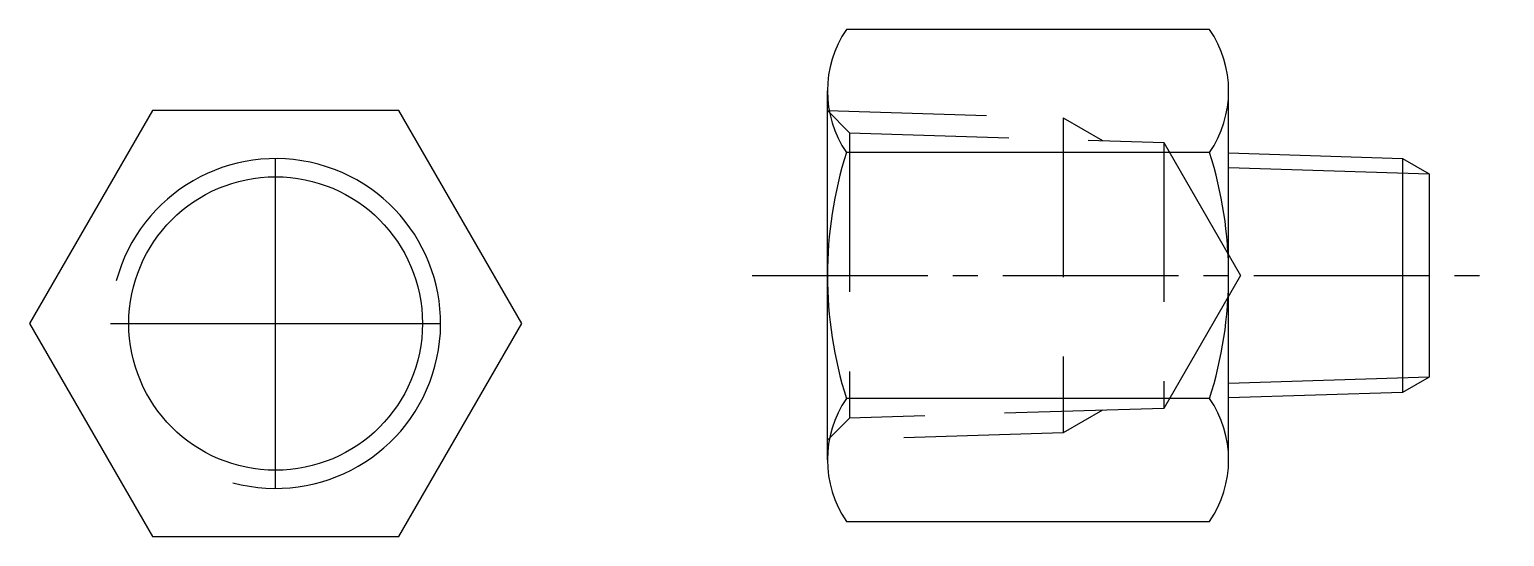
# Model space of a CAD drawing. Header units: millimetres. Extents: x -4251 to 2609, y -1673 to 4048.
# Drawn here: x -2483.7 to -2424.9, y 1351.3 to 1371.5 of the extents above; entities that cross this region are included whole.
import ezdxf

# ---------------------------------------------------------------- set-up
doc = ezdxf.new("R2010")
doc.units = ezdxf.units.MM
for name, pattern in [('CENTER', [50.8, 31.75, -6.35, 6.35, -6.35]), ('CENTER1', [10, 7, -1, 1, -1]), ('HIDDEN', [9.525, 6.35, -3.175])]:
    doc.linetypes.add(name, pattern=pattern)
doc.layers.add('CENTER', color=1, linetype='CENTER')
doc.layers.add('THIN', color=3, linetype='Continuous')

msp = doc.modelspace()

# ---------------------------------------------------------------- linework, layer by layer
at = {"color": 30}
for p, q in [((-2451.8924, 1354.3604, 0), (-2451.8924, 1369.0828, 0)), ((-2435.8924, 1354.3604, 0), (-2435.8924, 1369.0828, 0)), ((-2436.6516, 1366.6291, 0), (-2451.1332, 1366.6291, 0)), ((-2436.6516, 1356.8141, 0), (-2451.1332, 1356.8141, 0))]:
    msp.add_line(p, q, dxfattribs=at)
at = {"color": 2, "linetype": 'HIDDEN'}
for p, q in [((-2442.4924, 1368.0064, 0), (-2442.4924, 1355.4369, 0)), ((-2438.482, 1367.0249, 0), (-2438.482, 1356.4183, 0))]:
    msp.add_line(p, q, dxfattribs=at)
for p, q in [((-2428.956, 1366.3919, 0), (-2428.956, 1357.0514, 0)), ((-2427.8924, 1365.7777, 0), (-2427.8924, 1357.6655, 0))]:
    msp.add_line(p, q)
at = {"color": 1, "linetype": 'CENTER1'}
msp.add_line((-2454.8924, 1361.7216, 0), (-2424.8924, 1361.7216, 0), dxfattribs=at)
at = {"color": 30, "elevation": 0}
msp.add_lwpolyline([(-2436.6516, 1356.8141, 0.1547005), (-2436.6516, 1366.6291, 0.3094011), (-2436.6516, 1371.5366), (-2451.1332, 1371.5366, 0.3094011), (-2451.1332, 1366.6291, 0.1547005), (-2451.1332, 1356.8141, 0.3094011), (-2451.1332, 1351.9066), (-2436.6516, 1351.9066, 0.3094011)], format="xyb", close=True, dxfattribs=at)
msp.add_lwpolyline([(-2478.8033, 1368.3036), (-2483.7108, 1359.8036), (-2478.8033, 1351.3036), (-2468.9884, 1351.3036), (-2464.0809, 1359.8036), (-2468.9884, 1368.3036)], close=True, dxfattribs=at)
at = {"color": 2, "linetype": 'HIDDEN', "elevation": 0}
for points in [[(-2451.8924, 1368.3001), (-2442.4924, 1368.0064), (-2440.9249, 1367.1013)], [(-2451.8924, 1368.3001), (-2451.0088, 1367.4165), (-2451.0088, 1356.0267), (-2451.8924, 1355.1431)], [(-2451.0088, 1367.4165), (-2438.482, 1367.0249), (-2435.4202, 1361.7216), (-2438.482, 1356.4183), (-2451.0088, 1356.0267)], [(-2440.9249, 1356.3419), (-2442.4924, 1355.4369), (-2451.8924, 1355.1431)]]:
    msp.add_lwpolyline(points, dxfattribs=at)
at = {"elevation": 0}
for points in [[(-2435.8924, 1366.0278), (-2427.8924, 1365.7777)], [(-2427.8924, 1357.6655), (-2435.8924, 1357.4154)]]:
    msp.add_lwpolyline(points, dxfattribs=at)
msp.add_circle((-2473.8958, 1359.8036, 0), 5.8549)
at = {"layer": 'CENTER'}
for p, q in [((-2473.8958, 1353.2251, 0), (-2473.8958, 1366.3821, 0)), ((-2480.4743, 1359.8036, 0), (-2467.3173, 1359.8036, 0))]:
    msp.add_line(p, q, dxfattribs=at)
at = {"layer": 'THIN', "elevation": 0}
for points in [[(-2435.8924, 1366.6086), (-2428.956, 1366.3919), (-2427.8924, 1365.7777)], [(-2427.8924, 1357.6655), (-2428.956, 1357.0514), (-2435.8924, 1356.8346)]]:
    msp.add_lwpolyline(points, dxfattribs=at)
at = {"layer": 'THIN'}
msp.add_arc((-2473.8958, 1359.8036, 0), 6.5785, 255, 165, dxfattribs=at)

doc.saveas('drawing.dxf')
